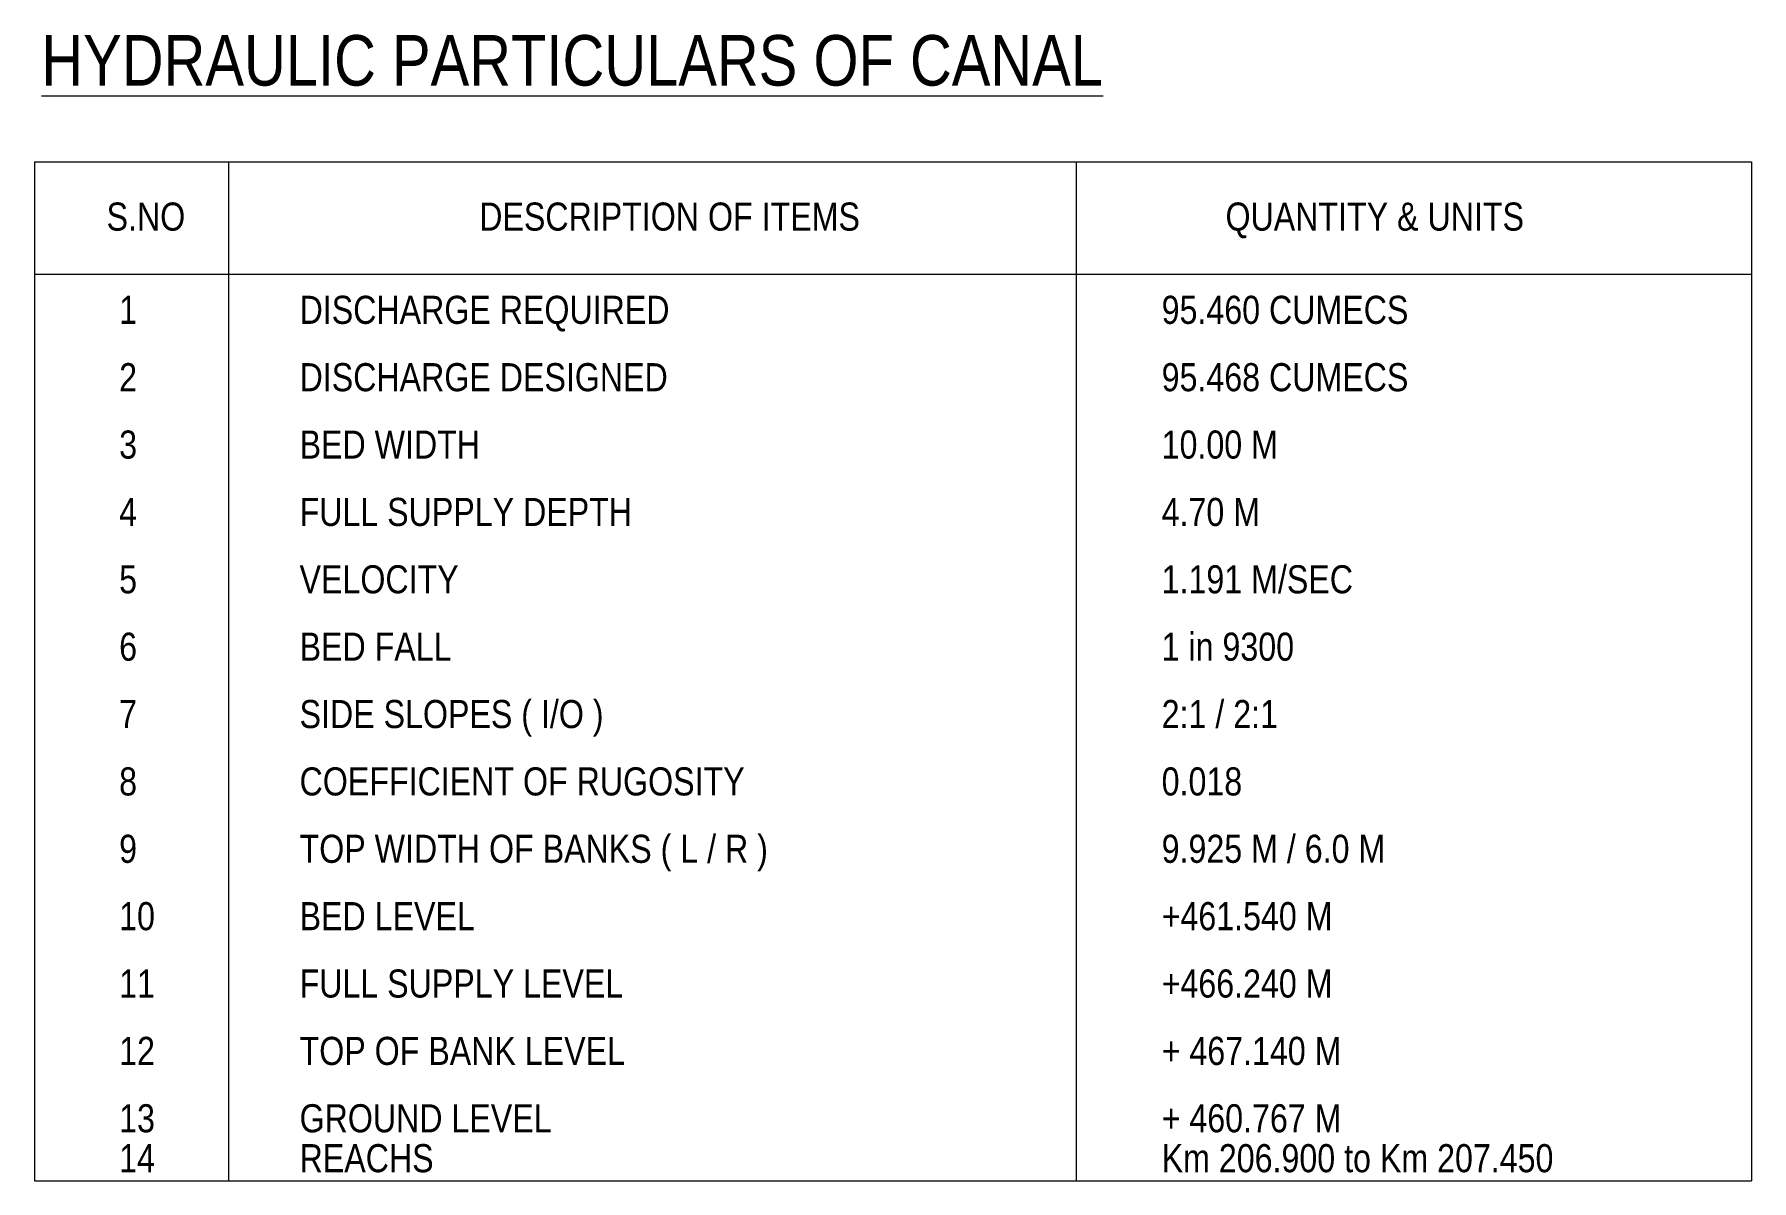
# Model space of a CAD drawing. Header units: millimetres. Extents: x 80 to 6788, y 46 to 1358.
# Drawn here: x 6635.1 to 6787.9, y 1034.4 to 1136.5 of the extents above; entities that cross this region are included whole.
import ezdxf

# ---------------------------------------------------------------- set-up
doc = ezdxf.new("R2010")
doc.units = ezdxf.units.MM
doc.linetypes.add('DASHED', pattern=[19.05, 12.7, -6.35])
doc.layers.add('MAIN', color=7, linetype='Continuous')
doc.layers.add('TEXT_GENERAL', color=4, linetype='Continuous')
doc.styles.add('ARIAL NARROW', font='ARIALN.TTF')

msp = doc.modelspace()

# ---------------------------------------------------------------- texts
at = {"linetype": 'DASHED', "ltscale": 0.25, "style": 'ARIAL NARROW'}
msp.add_text('2:1 / 2:1', height=2.5, dxfattribs=at).set_placement((6735.436, 1074.674))
at = {"layer": 'MAIN', "color": 0, "lineweight": 5, "style": 'ARIAL NARROW'}
msp.add_text('%%UHYDRAULIC PARTICULARS OF CANAL', height=4.5, dxfattribs=at).set_placement((6635.722, 1131.892))
at = {"layer": 'TEXT_GENERAL', "color": 0, "lineweight": 5, "style": 'ARIAL NARROW'}
for s, p in [('S.NO', (6641.525, 1118.978)), ('DESCRIPTION OF ITEMS', (6674.693, 1118.978)), ('QUANTITY & UNITS', (6741.118, 1118.978)), ('1', (6642.646, 1110.674)), ('DISCHARGE REQUIRED', (6658.704, 1110.674)), ('95.460 CUMECS', (6735.436, 1110.674)), ('2', (6642.646, 1104.674)), ('DISCHARGE DESIGNED', (6658.704, 1104.674)), ('95.468 CUMECS', (6735.436, 1104.674)), ('3', (6642.646, 1098.674)), ('BED WIDTH', (6658.704, 1098.674)), ('10.00 M', (6735.436, 1098.674)), ('4', (6642.646, 1092.674)), ('FULL SUPPLY DEPTH', (6658.704, 1092.674)), ('4.70 M', (6735.436, 1092.674)), ('5', (6642.646, 1086.674)), ('VELOCITY', (6658.704, 1086.674)), ('1.191 M/SEC', (6735.436, 1086.674)), ('6', (6642.646, 1080.674)), ('BED FALL', (6658.704, 1080.674)), ('1 in 9300', (6735.436, 1080.674)), ('7', (6642.646, 1074.674)), ('SIDE SLOPES ( I/O )', (6658.704, 1074.674)), ('8', (6642.646, 1068.674)), ('COEFFICIENT OF RUGOSITY', (6658.704, 1068.674)), ('0.018', (6735.436, 1068.674)), ('9', (6642.646, 1062.674)), ('TOP WIDTH OF BANKS ( L / R )', (6658.704, 1062.674)), ('9.925 M / 6.0 M', (6735.436, 1062.674)), ('10', (6642.646, 1056.674)), ('BED LEVEL', (6658.704, 1056.674)), ('+461.540 M', (6735.436, 1056.674)), ('11', (6642.646, 1050.674)), ('FULL SUPPLY LEVEL', (6658.704, 1050.674)), ('+466.240 M', (6735.436, 1050.674)), ('12', (6642.646, 1044.674)), ('TOP OF BANK LEVEL', (6658.704, 1044.674)), ('+ 467.140 M', (6735.436, 1044.674)), ('13', (6642.646, 1038.674)), ('GROUND LEVEL', (6658.704, 1038.674)), ('+ 460.767 M', (6735.436, 1038.674)), ('14', (6642.646, 1035.119)), ('REACHS', (6658.704, 1035.119)), ('Km 206.900 to Km 207.450', (6735.436, 1035.119))]:
    msp.add_text(s, height=2.5, dxfattribs=at).set_placement(p)

# ---------------------------------------------------------------- linework, layer by layer
at = {"layer": 'TEXT_GENERAL', "color": 0, "lineweight": 5}
for p, q in [((6635.097, 1125.09), (6787.949, 1125.09)), ((6635.097, 1125.09), (6635.097, 1034.366)), ((6652.368, 1125.09), (6652.368, 1034.366)), ((6727.816, 1125.09), (6727.816, 1034.366)), ((6787.949, 1125.09), (6787.949, 1034.366)), ((6635.097, 1115.09), (6787.949, 1115.09)), ((6635.097, 1034.366), (6787.949, 1034.366))]:
    msp.add_line(p, q, dxfattribs=at)

msp.set_redraw_order([(e.dxf.handle, doc.entitydb.next_handle()) for e in msp.query("TEXT MTEXT ATTDEF DIMENSION ARC_DIMENSION")])  # texts and dimensions are drawn at this point

doc.saveas('drawing.dxf')
